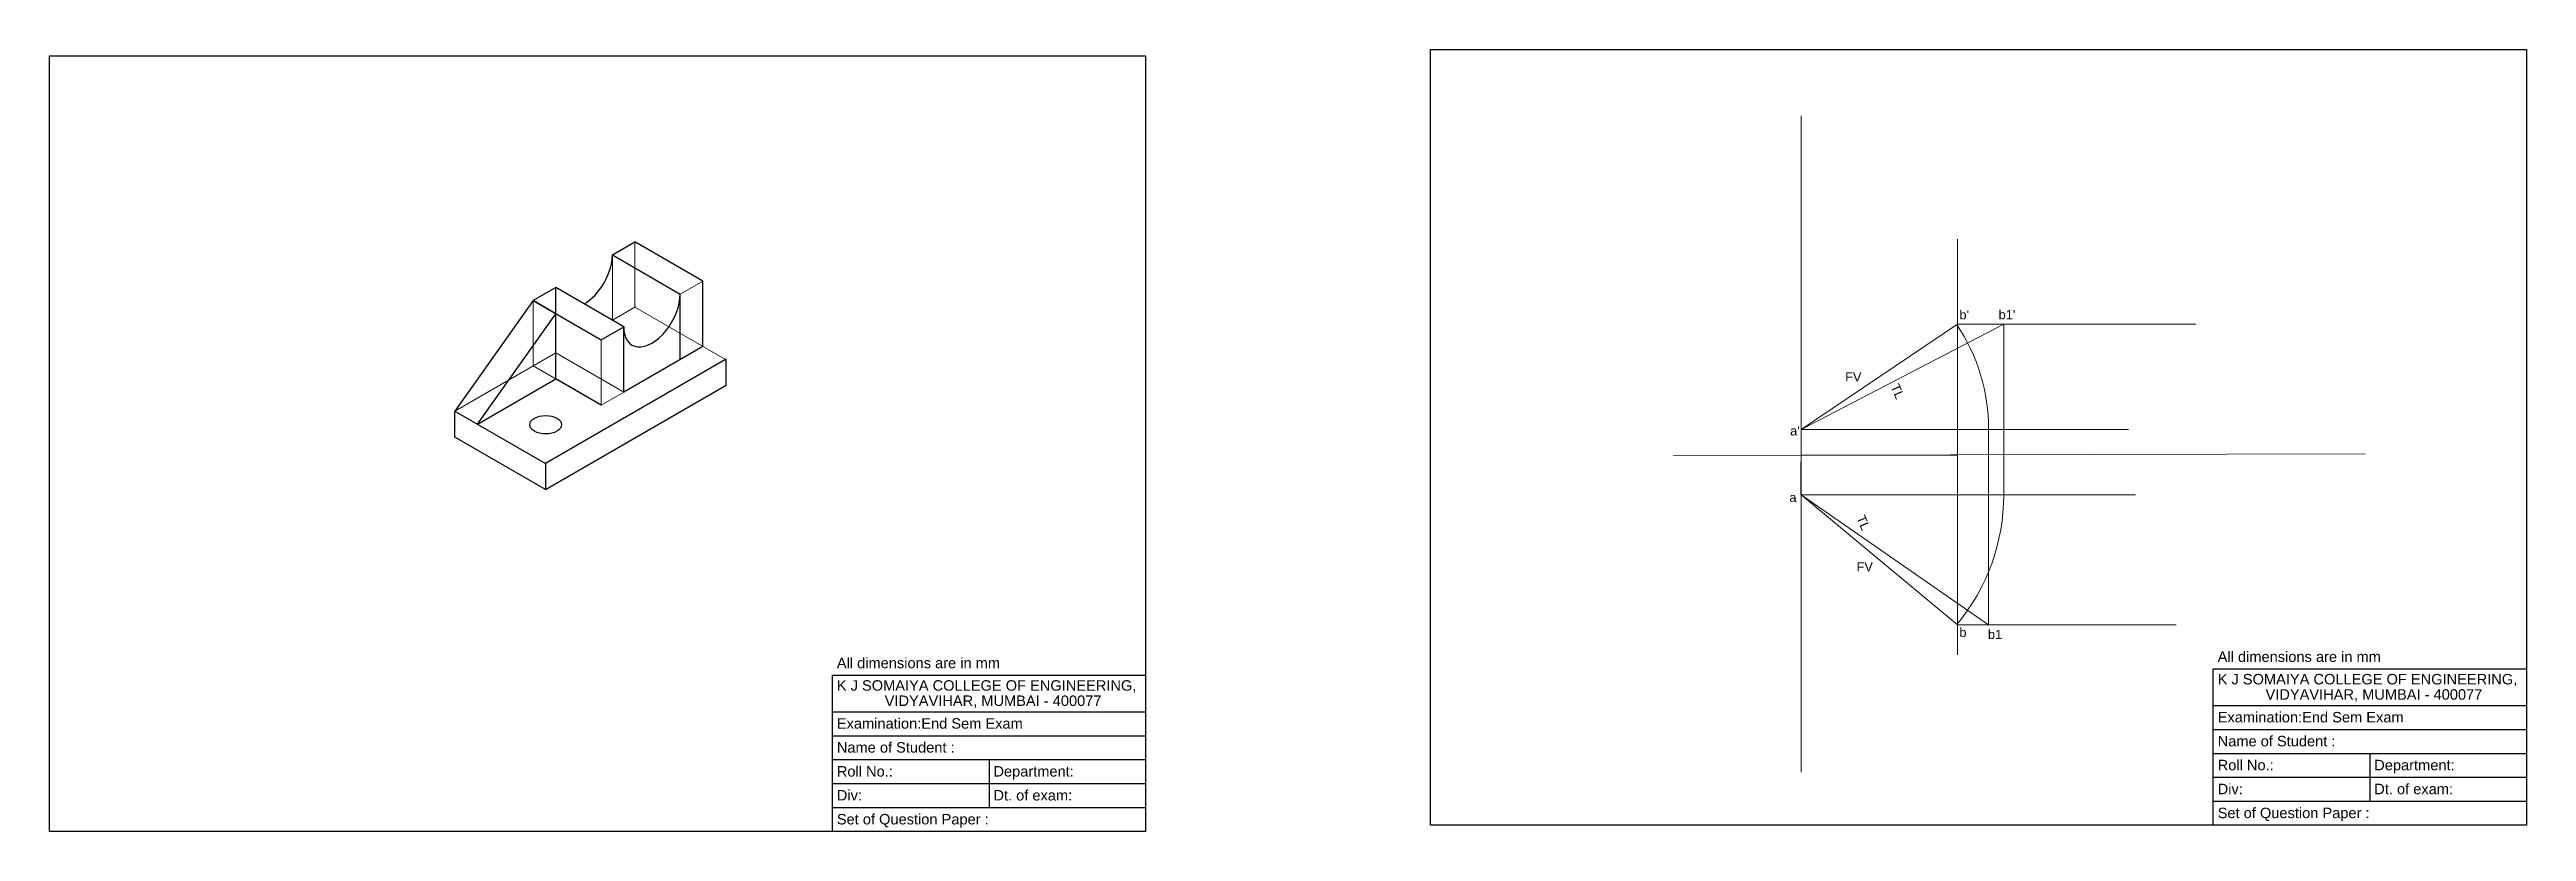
# Model space of a CAD drawing. Header units: millimetres. Extents: x 2649 to 6569, y 570 to 2859.
# Drawn here: x 5129 to 6078, y 1424 to 1724 of the extents above; entities that cross this region are included whole.
import ezdxf

# ---------------------------------------------------------------- set-up
doc = ezdxf.new("R2010")
doc.units = ezdxf.units.MM
doc.styles.get("Standard").update_dxf_attribs({"font": 'arial.ttf', "height": 3.5})

msp = doc.modelspace()

# ---------------------------------------------------------------- texts
at = {"lineweight": 9, "transparency": 33554687}
for s, p in [("b'", (5860.979, 1620.425)), ("b1'", (5876.004, 1620.467)), ('FV', (5817.187, 1596.618)), ("a'", (5796.103, 1575.961)), ('a', (5795.83, 1550.474)), ('FV', (5821.559, 1523.907)), ('b', (5860.979, 1498.782)), ('b1', (5871.907, 1498.02))]:
    msp.add_text(s, height=3.5, dxfattribs=at).set_placement(p)
for p in [(5834.526, 1594.747), (5821.433, 1544.498)]:
    msp.add_text('TL', height=3.5, rotation=293.113558, dxfattribs=at).set_placement(p)
for s, height, p in [('All dimensions are in mm', 4.00791, (5430.818, 1486.828)), ('All dimensions are in mm', 4.00791, (5959.936, 1489.23)), ('K J SOMAIYA COLLEGE OF ENGINEERING, ', 4.00791, (5430.818, 1478.22)), ('K J SOMAIYA COLLEGE OF ENGINEERING, ', 4.00791, (5959.936, 1480.622)), ('VIDYAVIHAR, MUMBAI - 400077', 4.00791, (5449.154, 1472.368)), ('VIDYAVIHAR, MUMBAI - 400077', 4.00791, (5978.272, 1474.77)), ('Examination:End Sem Exam ', 4.00791, (5430.818, 1463.671)), ('Examination:End Sem Exam ', 4.00791, (5959.936, 1466.074)), ('Name of Student : ', 4.00791, (5430.818, 1454.504)), ('Name of Student : ', 4.00791, (5959.936, 1456.907)), ('Roll No.: ', 4.0079, (5430.818, 1445.338)), ('Department: ', 4.00791, (5490.818, 1445.338)), ('Roll No.: ', 4.0079, (5959.936, 1447.74)), ('Div: ', 4.0079, (5959.936, 1438.574)), ('Department: ', 4.00791, (6019.936, 1447.74)), ('Dt. of exam:', 4.00791, (6019.936, 1438.574)), ('Div: ', 4.0079, (5430.818, 1436.171)), ('Dt. of exam:', 4.00791, (5490.818, 1436.171)), ('Set of Question Paper : ', 4.00791, (5959.936, 1429.407)), ('Set of Question Paper : ', 4.00791, (5430.818, 1427.004))]:
    msp.add_text(s, height=height).set_placement(p)

# ---------------------------------------------------------------- linework, layer by layer
for p, q in [((5129.14, 1721.322), (5549.14, 1721.322)), ((5129.14, 1424.322), (5129.14, 1721.322)), ((5549.14, 1721.322), (5549.14, 1424.322)), ((5658.258, 1723.725), (6078.258, 1723.725)), ((5658.258, 1426.725), (5658.258, 1723.725)), ((6078.258, 1723.725), (6078.258, 1426.725)), ((5429.14, 1484.145), (5549.14, 1484.145)), ((5429.14, 1424.322), (5429.14, 1484.145)), ((5958.258, 1486.548), (6078.258, 1486.548)), ((5958.258, 1426.725), (5958.258, 1486.548)), ((5958.258, 1472.558), (6078.258, 1472.558)), ((5429.14, 1470.155), (5549.14, 1470.155)), ((5958.258, 1463.391), (6078.258, 1463.391)), ((5429.14, 1460.989), (5549.14, 1460.989)), ((5958.258, 1454.225), (6078.258, 1454.225)), ((6018.258, 1454.225), (6018.258, 1435.891)), ((5429.14, 1451.822), (5549.14, 1451.822)), ((5489.14, 1451.822), (5489.14, 1433.489)), ((5958.258, 1445.058), (6078.258, 1445.058)), ((5429.14, 1442.655), (5549.14, 1442.655)), ((5429.14, 1433.489), (5549.14, 1433.489)), ((5958.258, 1435.891), (6078.258, 1435.891)), ((5549.14, 1424.322), (5129.14, 1424.322)), ((5549.14, 1424.322), (5429.14, 1424.322)), ((6078.258, 1426.725), (5658.258, 1426.725)), ((6078.258, 1426.725), (5958.258, 1426.725))]:
    msp.add_line(p, q)
at = {"lineweight": 9, "transparency": 33554687}
for p, q in [((5800.286, 1447.07), (5800.286, 1698.328)), ((5344.816, 1620.075), (5344.816, 1645.075)), ((5353.476, 1625.075), (5353.476, 1650.075)), ((5860.286, 1568.394), (5860.286, 1651.119)), ((5860.286, 1651.119), (5860.286, 1491.967)), ((5323.165, 1607.575), (5323.165, 1632.575)), ((5370.797, 1630.075), (5379.457, 1635.075)), ((5314.505, 1627.575), (5284.499, 1585.251)), ((5314.505, 1602.575), (5314.505, 1627.575)), ((5353.781, 1625.251), (5344.816, 1620.075)), ((5353.476, 1625.075), (5344.816, 1620.075)), ((5388.117, 1605.075), (5353.476, 1625.075)), ((5323.165, 1622.575), (5293.159, 1580.251)), ((5323.165, 1622.575), (5323.165, 1607.575)), ((5344.816, 1620.075), (5349.146, 1617.575)), ((5860.286, 1618.527), (5800.286, 1578.286)), ((5877.969, 1618.527), (5800.286, 1578.286)), ((5860.286, 1568.527), (5860.286, 1618.527)), ((5860.286, 1618.527), (5951.577, 1618.527)), ((5877.969, 1553.228), (5877.969, 1618.527)), ((5323.165, 1607.575), (5284.499, 1585.251)), ((5323.165, 1607.575), (5314.505, 1602.575)), ((5388.422, 1605.251), (5319.14, 1565.251)), ((5349.146, 1592.575), (5323.165, 1607.575)), ((5340.486, 1587.575), (5340.486, 1612.575)), ((5388.422, 1595.251), (5388.422, 1605.251)), ((5293.159, 1580.251), (5323.165, 1597.575)), ((5314.505, 1602.575), (5340.486, 1587.575)), ((5319.14, 1555.251), (5388.422, 1595.251)), ((5284.499, 1575.251), (5284.499, 1585.251)), ((5319.14, 1565.251), (5284.499, 1585.251)), ((5284.499, 1585.251), (5293.159, 1580.251)), ((5349.146, 1592.575), (5340.486, 1587.575)), ((5349.146, 1582.575), (5357.806, 1587.575)), ((5800.286, 1578.286), (5800.217, 1553.286)), ((5800.286, 1568.286), (5800.286, 1578.286)), ((5800.286, 1578.286), (5925.756, 1578.286)), ((5872.173, 1578.286), (5872.173, 1503.394)), ((5284.499, 1575.251), (5319.14, 1555.251)), ((5319.14, 1565.251), (5306.15, 1572.751)), ((5751.407, 1568.286), (6016.414, 1568.874)), ((5800.286, 1568.394), (5860.286, 1568.394)), ((5800.286, 1568.286), (5800.286, 1447.07)), ((5860.286, 1568.394), (5860.286, 1503.394)), ((5319.14, 1555.251), (5319.14, 1565.251)), ((5860.286, 1503.394), (5800.217, 1553.286)), ((5800.286, 1553.228), (5928.448, 1553.228)), ((5800.286, 1553.228), (5872.173, 1503.394)), ((5860.286, 1503.394), (5944.019, 1503.394))]:
    msp.add_line(p, q, dxfattribs=at)
at = {"lineweight": 30, "transparency": 33554687}
for p, q in [((5344.816, 1645.075), (5353.476, 1650.075)), ((5344.816, 1645.075), (5370.797, 1630.075)), ((5379.457, 1635.075), (5353.476, 1650.075)), ((5323.165, 1632.575), (5314.505, 1627.575)), ((5349.146, 1617.575), (5323.165, 1632.575)), ((5323.165, 1597.575), (5323.165, 1632.575)), ((5379.457, 1610.075), (5379.457, 1635.075)), ((5314.505, 1627.575), (5284.499, 1585.251)), ((5314.505, 1627.575), (5340.486, 1612.575)), ((5323.165, 1622.575), (5314.505, 1627.575)), ((5370.797, 1605.075), (5370.797, 1630.075)), ((5293.159, 1580.251), (5323.165, 1622.575)), ((5340.486, 1612.575), (5349.146, 1617.575)), ((5349.146, 1592.575), (5349.146, 1617.575)), ((5388.117, 1605.075), (5319.14, 1565.251)), ((5379.457, 1610.075), (5349.146, 1592.575)), ((5388.422, 1595.251), (5388.422, 1605.251)), ((5293.159, 1580.251), (5323.165, 1597.575)), ((5319.14, 1555.251), (5388.422, 1595.251)), ((5340.486, 1587.575), (5323.165, 1597.575)), ((5284.499, 1585.251), (5319.14, 1565.251)), ((5284.499, 1575.251), (5284.499, 1585.251)), ((5319.14, 1555.251), (5284.499, 1575.251)), ((5319.14, 1565.251), (5319.14, 1555.251))]:
    msp.add_line(p, q, dxfattribs=at)
at = {"lineweight": 9, "transparency": 33554687}
for centre, radius, start, end in [((5800.286, 1578.286), 71.887, 0, 33.849598), ((5800.217, 1553.286), 77.752, 320.288174, 359.957495)]:
    msp.add_arc(centre, radius, start, end, dxfattribs=at)
at = {"lineweight": 30, "transparency": 33554687}
for centre, start_param in [((5333.991, 1638.825), 7.0685835), ((5359.971, 1623.825), 5.4977871)]:
    msp.add_ellipse(centre, major_axis=(-7.655, -13.258), ratio=0.5773503, start_param=start_param, end_param=8.6393798, dxfattribs=at)
msp.add_ellipse((5319.245, 1580.066), major_axis=(-6.124, 0), ratio=0.5773503, dxfattribs=at)

msp.set_redraw_order([(e.dxf.handle, doc.entitydb.next_handle()) for e in msp.query("TEXT MTEXT ATTDEF DIMENSION ARC_DIMENSION")])  # texts and dimensions are drawn at this point

doc.saveas('drawing.dxf')
